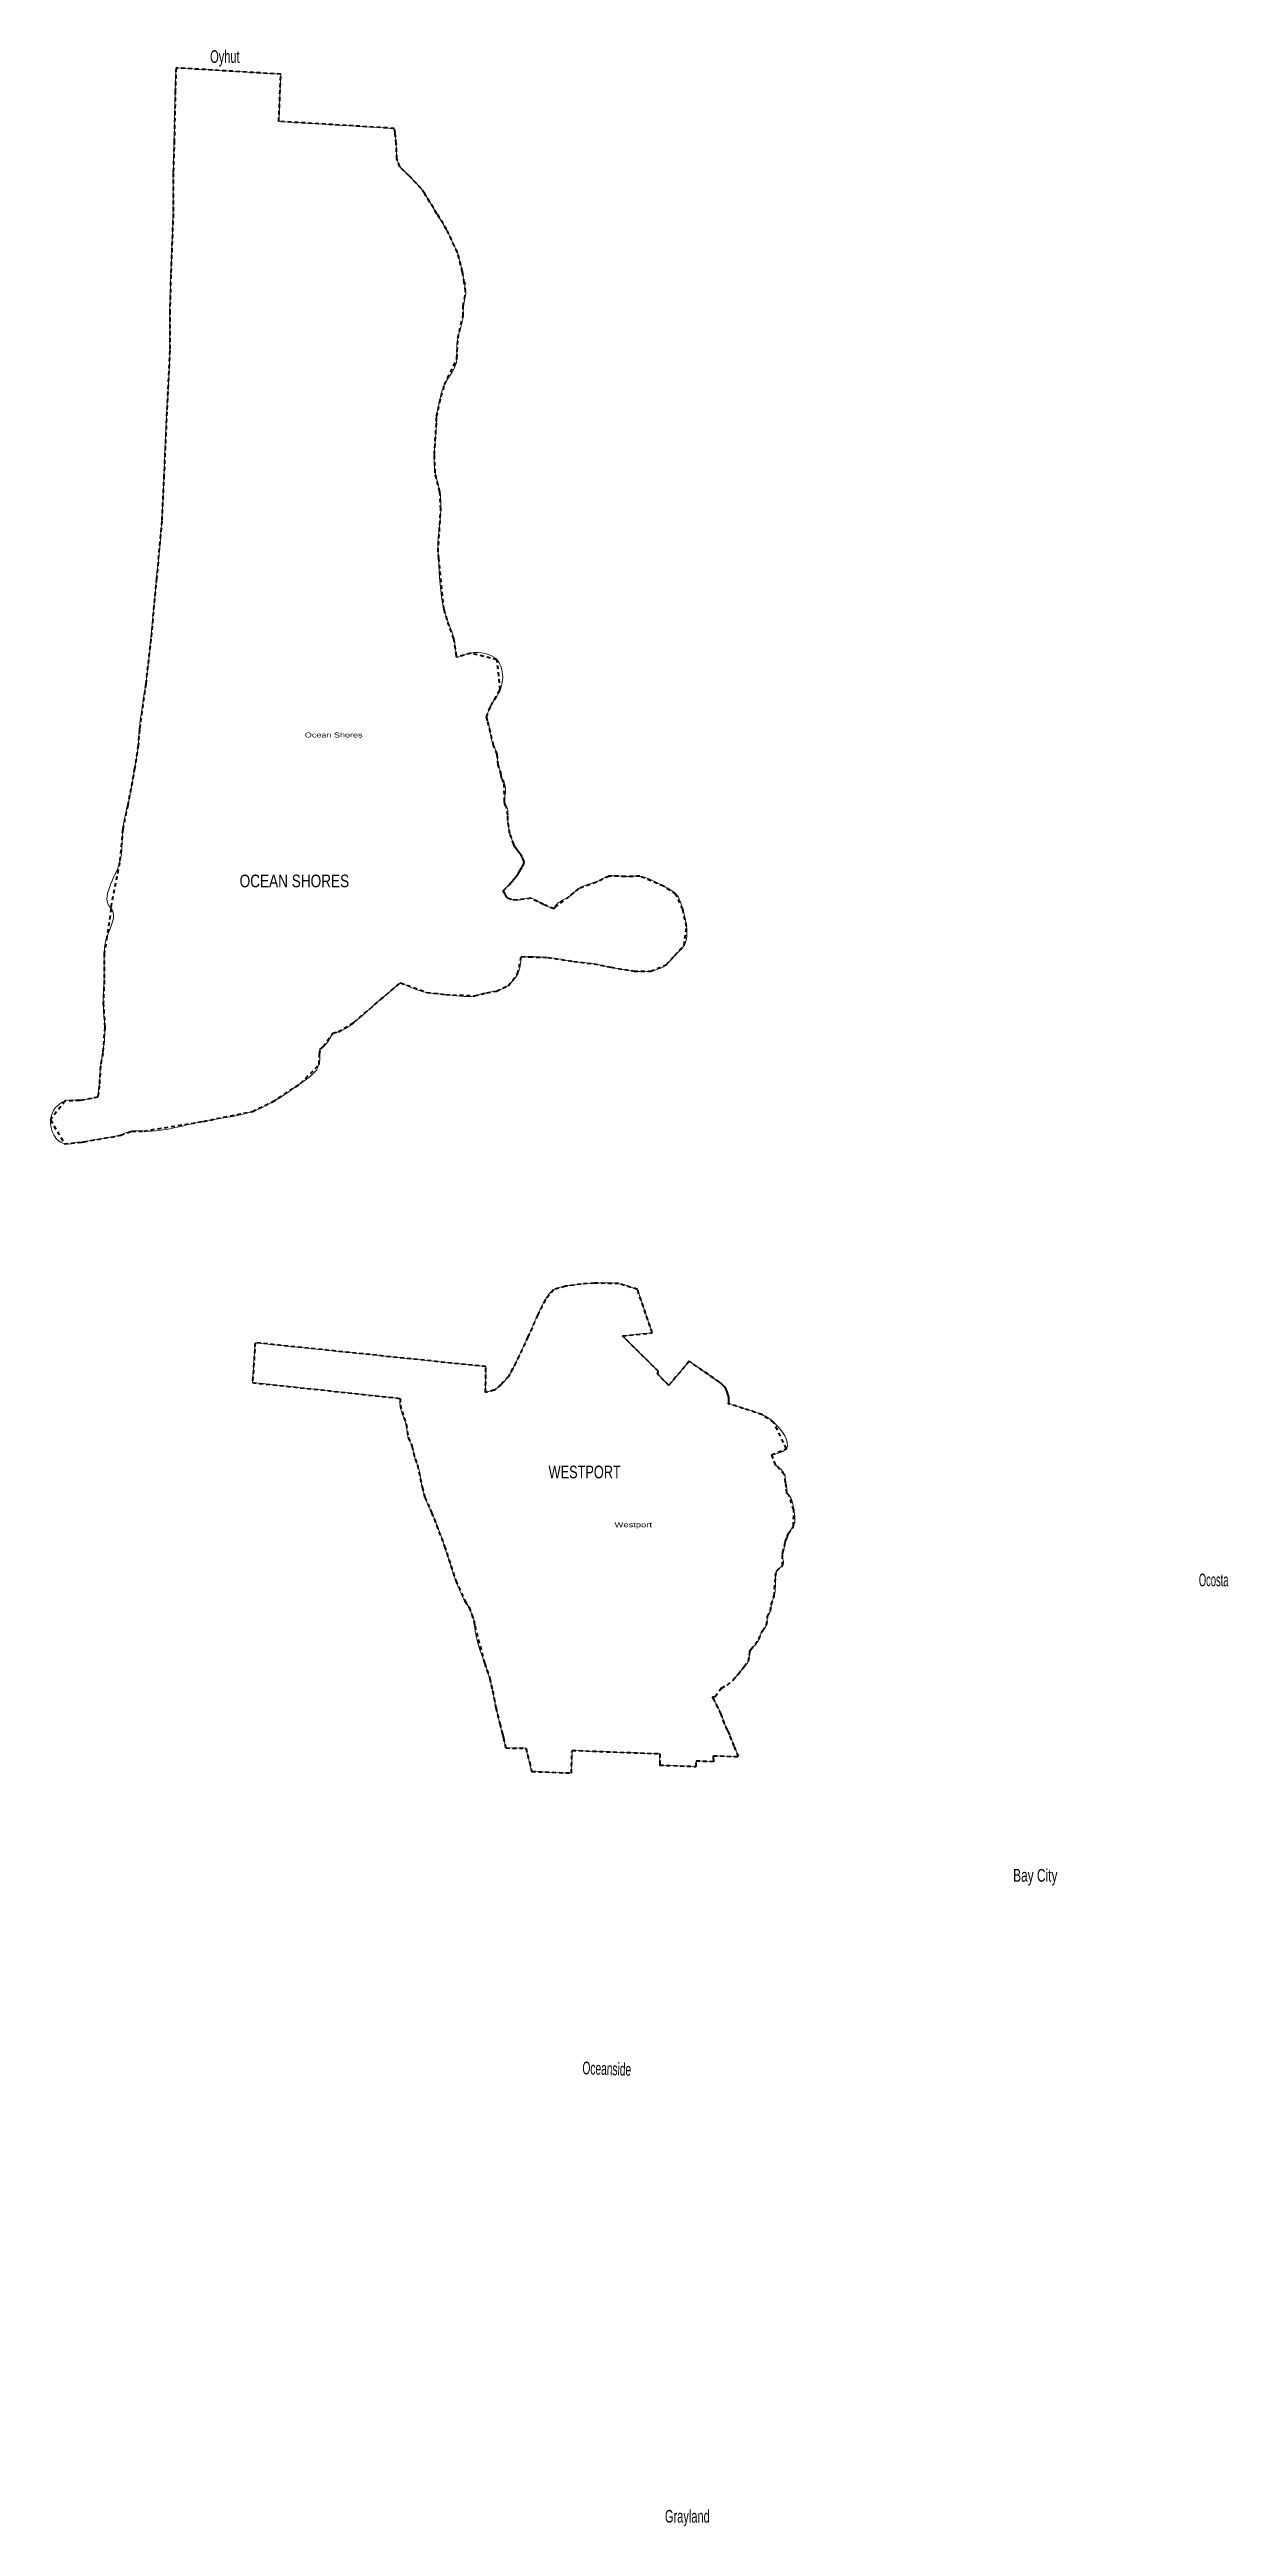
# Model space of a CAD drawing. Header units: feet. Extents: x -903180 to 1023491, y -707744 to 564635.
# Drawn here: x -798322 to -761197, y -240440 to -162452 of the extents above; entities that cross this region are included whole.
import ezdxf

# ---------------------------------------------------------------- set-up
doc = ezdxf.new("R2010")
doc.units = ezdxf.units.FT
doc.header["$LTSCALE"] = 80
doc.linetypes.add('SHORT_DASHED', pattern=[2.7, 1.5, -1.2])
doc.layers.add('13', color=7, linetype='SHORT_DASHED', lineweight=40)
doc.layers.add('58', color=7, linetype='Continuous', lineweight=13)
for name, color, linetype in [('14', 7, 'Continuous'), ('16', 7, 'Continuous'), ('36', 7, 'Continuous')]:
    doc.layers.add(name, color=color, linetype=linetype)

msp = doc.modelspace()

# ---------------------------------------------------------------- texts
at = {"layer": '14'}
for s, width, p in [('OCEAN SHORES', 0.8, (-792335.17, -188829.86)), ('WESTPORT', 0.75, (-782606.44, -207438.32))]:
    msp.add_text(s, height=400, dxfattribs=dict(at, width=width)).set_placement(p)
at = {"layer": '16'}
for s, width, p in [('Oyhut', 0.65, (-793262.99, -162872.97)), ('Ocosta', 0.55, (-762128.59, -210837.62)), ('Bay City', 0.7, (-767976.5, -220139.04)), ('Grayland', 0.65, (-778941.98, -240318.98))]:
    msp.add_text(s, height=400, dxfattribs=dict(at, width=width)).set_placement(p)
at = {"layer": '16', "width": 0.6}
msp.add_text('Oceanside', height=400, rotation=358.108, dxfattribs=at).set_placement((-781545.64, -226200.19))
at = {"layer": '36'}
for s, width, p in [('Ocean Shores', 1.35, (-790282.77, -184112.17)), ('Westport', 1.4, (-780529.21, -208978.36))]:
    msp.add_text(s, height=157.5, dxfattribs=dict(at, width=width)).set_placement(p)

# ---------------------------------------------------------------- linework, layer by layer
at = {"layer": '13'}
for p, q in [((-785059.09, -181454.51), (-785497.12, -181593.79)), ((-786735.97, -207017.84), (-786587.62, -207713.85))]:
    msp.add_line(p, q, dxfattribs=at)
for points in [[(-785497.12, -181593.79), (-785507.71, -181544.02), (-785588.23, -181001.88), (-785801.02, -180407.77), (-785899.74, -180080.03), (-786065.51, -178482.65), (-786087.37, -178271.95), (-785998.79, -176929.46), (-786033.16, -176376.81), (-786177.71, -175776.96), (-786202.81, -175202.65), (-786133.74, -174159.07), (-786131.08, -174004.83), (-786044.28, -173580.22), (-785883.92, -172999.82), (-785494.65, -172200.51), (-785493.35, -172173.2), (-785463.04, -171536.67), (-785301.41, -170842.37), (-785291.33, -170519.79), (-785218.86, -170074.51), (-785242.1, -169842.06), (-785261.54, -169795.25), (-785314.22, -169448.93), (-785471.96, -168837.47), (-785817.02, -168117.53), (-786122.65, -167624.42), (-786507.15, -166993.24), (-786615.6, -166825.58), (-787000.09, -166431.09), (-787295.86, -166145.09), (-787384.59, -165888.67), (-787404.31, -165415.28), (-787433.89, -165070.1), (-787468.41, -164932.88), (-791103.68, -164714.3), (-791036.47, -163228.98), (-794338.11, -163029.06), (-794360.85, -163745.67), (-794394.51, -165317.21), (-794428.18, -166338.71), (-794428.18, -167629.62), (-794502.71, -169549.55), (-794531.97, -170673.77), (-794533.62, -171932.55), (-794628.67, -173865.81), (-794717.93, -175854.73), (-794788.57, -177301.55), (-794950.21, -179098.7), (-795132.88, -181018.48), (-795293.85, -182432.37), (-795491.62, -183862.31), (-795530.46, -184363.3), (-795642.6, -185091.11), (-795860.72, -186246.42), (-796018.63, -187004.67), (-796117.04, -188061.13), (-796396.37, -189491.17), (-796382.17, -189506.5), (-796519.38, -190401.27), (-796600.48, -190913.01), (-796599.03, -191760.22), (-796629.74, -192463.22), (-796581.91, -193240.63), (-796647.85, -194051.31), (-796714.06, -194464.33), (-796757.81, -195078.97), (-796801.13, -195440.9), (-797352.36, -195544.93), (-797371.44, -195542.84), (-797833.99, -195557.54), (-798290.83, -196149.47), (-797855.29, -196905.87), (-797394.23, -196859.63), (-797303.1, -196849.79), (-797239.32, -196842.11), (-796128.1, -196646.44), (-796079.35, -196629.2)], [(-796079.35, -196629.2), (-795726.08, -196502.78), (-795344, -196503.39), (-793476.54, -196200.6), (-791932.95, -195883.63), (-791298.08, -195585.98), (-790406.88, -195000.83), (-789833.65, -194405.97), (-789815.68, -194087.18), (-789801.07, -193935.54), (-789796.56, -193928.55), (-789701.59, -193844.15), (-789398.68, -193418.97), (-789223.24, -193382.5), (-788735.24, -193085.59), (-787897.41, -192360.38), (-787265.39, -191833.81), (-786440.09, -192141.66), (-785839.56, -192205.1), (-784934.32, -192246.66), (-784558.76, -192148.12), (-784246.37, -192096.95), (-783883.54, -191928.58), (-783580.54, -191555.08), (-783464.83, -191013.34), (-783211.58, -191019.63), (-782632.4, -191038.79), (-781816.01, -191165.02), (-781183.89, -191240.89), (-780643.82, -191347.62), (-779912.28, -191469.42), (-779391.04, -191469.71), (-778902.63, -191265.56), (-778626.82, -190972.87), (-778339.29, -190658.56), (-778262.45, -190065.07), (-778381.13, -189519.09), (-778594.55, -189042.16), (-778979.65, -188796.86), (-779730.27, -188483), (-780192.53, -188485.64), (-780703.01, -188479.7), (-781097.05, -188667.6), (-781652.51, -188867.73), (-781971.25, -189124.74), (-782422.85, -189468.05), (-782437.34, -189507.75), (-782768.8, -189373.32), (-783161.46, -189174.79), (-783606.58, -189231.67), (-783788.65, -189212.54), (-783838.79, -189197.63), (-783881.66, -189182.5), (-783927.05, -189127), (-783982.52, -189023.58), (-784038, -188937.81), (-783833.74, -188738.53), (-783831.22, -188736.01), (-783790.87, -188693.12), (-783753.05, -188645.19), (-783707.66, -188582.13), (-783705.14, -188577.09), (-783629.48, -188488.8), (-783563.92, -188403.03), (-783508.44, -188312.22), (-783437.83, -188183.57), (-783389.92, -188092.76), (-783377.31, -188029.69), (-783392.44, -187976.72), (-783420.18, -187923.75), (-783447.92, -187860.68), (-783470.62, -187810.23), (-783510.96, -187767.35), (-783561.4, -187706.81), (-783611.83, -187633.65), (-783664.79, -187557.98), (-783697.18, -187478.72), (-783824.68, -187136.02), (-783892.95, -186710.94), (-783893.04, -186562.65), (-783926.97, -186304.04), (-783982.2, -186212.8), (-783991.99, -186123.81), (-784009.38, -185539.94), (-784084.3, -185390.31), (-784098.67, -185275.91), (-784195.6, -184977.99), (-784223.96, -184641.11), (-784339.02, -184363.78), (-784525.7, -183580.54), (-784566, -183463.37), (-784419.03, -183103.63), (-784128.91, -182606.83), (-784230.79, -181668.42), (-785059.09, -181454.51)], [(-776763.49, -215870.11), (-776903.95, -215510.61), (-776972.16, -215363.5), (-777065.25, -215156.22), (-777173.18, -214863.45), (-777396.9, -214413.49), (-777446.43, -214320.17), (-777357.04, -214310.35), (-777163.24, -214038.13), (-777163.24, -214040.43), (-776977.82, -213949.01), (-776806.04, -213794.59), (-776639.72, -213606.71), (-776443.68, -213364.47), (-776309.92, -213186.83), (-776284.55, -213009.18), (-776270.71, -212898.45), (-776240.25, -212829.15), (-775984.32, -212508.54), (-775875.08, -212237.73), (-775738.98, -212054.27), (-775710.37, -211792.18), (-775621.2, -211618.21), (-775592.16, -211422.76), (-775503.17, -211138.46), (-775456.58, -210516.4), (-775431.21, -210373.55), (-775421.44, -210349.29), (-775236.43, -210189.45), (-775238.08, -209820.98), (-775230.41, -209776.21), (-775177.88, -209575.84), (-775152.88, -209433.76), (-775096.39, -209299.28), (-775057.55, -209184.86), (-774892.12, -208941.35), (-774884.5, -208425.26), (-775033.29, -207976.58), (-775104.44, -207902.47), (-775111.74, -207730.21), (-775140.89, -207575.4), (-775176.35, -207320.15), (-775437.13, -207031.7), (-775460.08, -207011.47), (-775579.97, -206702.9), (-775587.02, -206700.42), (-775119.54, -206504.96), (-775509.68, -205676.28), (-775886.02, -205433.56), (-776478.53, -205236.52), (-776939.29, -205088.18), (-776933, -205037.67), (-776930.45, -204965.05), (-776935.51, -204892.56), (-776948.12, -204820.99), (-776968.15, -204751.13), (-776995.36, -204683.75), (-777029.47, -204619.59), (-777070.1, -204559.34), (-777116.8, -204503.67), (-777169.07, -204453.18), (-777226.33, -204408.43), (-778176.95, -203753.53), (-778822.96, -204511.53), (-779190.2, -204138.1), (-779142.84, -204076.02), (-780281.68, -202953.13), (-780276.44, -202950.16), (-779341.52, -202857.06), (-779808.07, -201491.6), (-780401.98, -201306.67), (-781170.88, -201293.47), (-781587.82, -201320.14), (-782077.1, -201392.36), (-782449.56, -201502.29), (-782708.28, -201812.25), (-782951.61, -202301.61), (-783257.5, -202986.46), (-783634.53, -203794.59), (-783868.96, -204227.97), (-784100.69, -204485.42), (-784322.08, -204659.45), (-784563.66, -204726.09), (-784591.23, -204731.04), (-784580.93, -203922.48), (-791844.33, -203167.43), (-791930.24, -204424.94), (-787278.02, -204922.05), (-787284.31, -205132.29), (-787167.3, -205519.8), (-787092.36, -205734.97), (-787027.02, -206157.72), (-786909.27, -206420.24), (-786811.89, -206824.95), (-786735.97, -207017.84)], [(-786587.62, -207713.85), (-786499.28, -208039.39), (-786290.98, -208513.46), (-785880.98, -209582.73), (-785529.92, -210656.82), (-785242.54, -211294.14), (-785111.28, -211505.58), (-785025.88, -211722.51), (-784947.46, -211951.88), (-784933.59, -212095.24), (-784616.64, -213265.94), (-784461.03, -213742.56), (-784367.73, -214130.7), (-784263.2, -214668.49), (-784137.84, -215167.91), (-784054.03, -215498.44), (-784026.87, -215611.4), (-783956.84, -215928.5), (-783321.21, -215938.66), (-783205.69, -216372.04), (-783141.58, -216666.51), (-781889.66, -216717.08), (-781867.37, -216003.77), (-779100.13, -216108.97), (-779108.49, -216468.9), (-777964.18, -216511.43), (-777959.99, -216331.46), (-777395.97, -216352.42), (-777403.27, -216325.06), (-777406.49, -216309.88), (-777412.13, -216272.39), (-777416.36, -216209.4), (-777415.67, -216171.56), (-776626.66, -216200.88), (-776763.49, -215870.11)]]:
    msp.add_lwpolyline(points, dxfattribs=at)
at = {"layer": '58'}
for p, q in [((-791036.47, -163228.98), (-794338.11, -163029.06)), ((-796801.13, -195440.9), (-797352.36, -195544.93)), ((-779341.52, -202857.06), (-779808.07, -201491.6)), ((-784322.08, -204659.45), (-784590.82, -204730.23))]:
    msp.add_line(p, q, dxfattribs=at)
for points in [[(-794338.11, -163029.06), (-794360.85, -163745.67), (-794394.51, -165317.21), (-794428.18, -166338.71), (-794428.18, -167629.62), (-794502.71, -169549.55)], [(-785261.54, -169795.25), (-785314.22, -169448.93), (-785471.96, -168837.47), (-785817.02, -168117.53), (-786122.65, -167624.42), (-786507.15, -166993.24), (-786615.6, -166825.58), (-787000.09, -166431.09), (-787295.86, -166145.09), (-787384.59, -165888.67), (-787404.31, -165415.28), (-787433.89, -165070.1), (-787468.41, -164932.88), (-791103.68, -164714.3), (-791036.47, -163228.98)], [(-783776.87, -189217.37), (-783788.35, -189212.77), (-783838.79, -189197.63), (-783881.66, -189182.5), (-783927.05, -189127), (-783982.52, -189023.58), (-784038, -188937.81), (-783833.74, -188738.53), (-783831.22, -188736.01), (-783790.87, -188693.12), (-783753.05, -188645.19), (-783707.66, -188582.13), (-783705.14, -188577.09), (-783629.48, -188488.8), (-783563.92, -188403.03), (-783508.44, -188312.22), (-783437.83, -188183.57), (-783389.92, -188092.76), (-783377.31, -188029.69), (-783392.44, -187976.72), (-783420.18, -187923.75), (-783447.92, -187860.68), (-783470.62, -187810.23), (-783510.96, -187767.35), (-783561.4, -187706.81), (-783611.83, -187633.65), (-783664.79, -187557.98), (-783697.7, -187477.31)], [(-797239.32, -196842.11), (-796128.1, -196646.44), (-796079.35, -196629.2)], [(-784590.82, -204730.23), (-784580.93, -203922.48), (-791844.33, -203167.43), (-791930.24, -204424.94), (-787279.5, -204922.79)], [(-778822.96, -204511.53), (-779190.2, -204138.1), (-779142.84, -204076.02), (-780281.68, -202953.13)], [(-777230.14, -204405.79), (-778176.95, -203753.53), (-778822.96, -204511.53)], [(-784026.87, -215611.4), (-783956.84, -215928.5), (-783321.21, -215938.66), (-783205.69, -216372.04), (-783141.58, -216666.51), (-781889.66, -216717.08), (-781867.37, -216003.77), (-779100.13, -216108.97), (-779108.49, -216468.9), (-777964.18, -216511.43), (-777959.99, -216331.46), (-777395.97, -216352.42), (-777403.27, -216325.06), (-777406.49, -216309.88), (-777412.13, -216272.39), (-777416.36, -216209.4), (-777415.67, -216171.56), (-776626.66, -216200.88), (-776763.49, -215870.11)]]:
    msp.add_lwpolyline(points, dxfattribs=at)
for points in [[(-794500.22, -169454.04), (-794531.97, -170673.77), (-794533.62, -171932.55), (-794628.67, -173865.81), (-794717.93, -175854.73), (-794788.57, -177301.55), (-794950.21, -179098.7), (-795132.88, -181018.48), (-795293.85, -182432.37), (-795491.62, -183862.31), (-795530.46, -184363.3), (-795642.6, -185091.11), (-795860.72, -186246.42), (-796018.63, -187004.67), (-796117.04, -188061.13), (-796396.37, -189491.17), (-796382.17, -189506.5), (-796519.38, -190401.27), (-796600.48, -190913.01), (-796599.03, -191760.22), (-796629.74, -192463.22), (-796581.91, -193240.63), (-796647.85, -194051.31), (-796714.06, -194464.33), (-796757.81, -195078.97), (-796801.41, -195443.05)], [(-785493.35, -172173.2), (-785463.04, -171536.67), (-785301.41, -170842.37), (-785291.33, -170519.79), (-785218.86, -170074.51), (-785242.1, -169842.06), (-785219.09, -169774.16)], [(-786044.28, -173580.22), (-785883.92, -172999.82), (-785494.65, -172200.51), (-785493.35, -172173.2)], [(-786065.51, -178482.65), (-786087.37, -178271.95), (-785998.79, -176929.46), (-786033.16, -176376.81), (-786177.71, -175776.96), (-786202.81, -175202.65), (-786133.74, -174159.07), (-786131.08, -174004.83), (-786044.05, -173579.17)], [(-785498.49, -181588.58), (-785507.71, -181544.02), (-785588.23, -181001.88), (-785801.02, -180407.77), (-785899.74, -180080.03), (-786065.51, -178482.65)], [(-784566.45, -183464.79), (-784419.03, -183103.63), (-784128.91, -182606.83), (-784230.79, -181668.42), (-785059.09, -181454.51), (-785497.12, -181593.79)], [(-783697.18, -187478.72), (-783824.68, -187136.02), (-783892.95, -186710.94), (-783893.04, -186562.65), (-783926.97, -186304.04), (-783982.2, -186212.8), (-783991.99, -186123.81), (-784009.38, -185539.94), (-784084.3, -185390.31), (-784098.67, -185275.91), (-784195.6, -184977.99), (-784223.96, -184641.11), (-784339.02, -184363.78), (-784525.7, -183580.54), (-784566, -183463.37)], [(-783464.83, -191013.34), (-783211.58, -191019.63), (-782632.4, -191038.79), (-781816.01, -191165.02), (-781183.89, -191240.89), (-780643.82, -191347.62), (-779912.28, -191469.42), (-779391.04, -191469.71), (-778902.63, -191265.56), (-778626.82, -190972.87), (-778339.29, -190658.56), (-778262.45, -190065.07), (-778381.13, -189519.09), (-778594.55, -189042.16), (-778979.65, -188796.86), (-779730.27, -188483), (-780192.53, -188485.64), (-780703.01, -188479.7), (-781100.12, -188670.32)], [(-781097.05, -188667.6), (-781652.51, -188867.73), (-781971.25, -189124.74), (-782422.85, -189468.05), (-782437.34, -189507.75)], [(-782437.2, -189505.83), (-782768.8, -189373.32), (-783161.46, -189174.79), (-783606.58, -189231.67), (-783788.65, -189212.54)], [(-783883.54, -191928.58), (-783580.54, -191555.08), (-783462.39, -191013.26)], [(-789398.68, -193418.97), (-789223.24, -193382.5), (-788735.24, -193085.59), (-787897.41, -192360.38), (-787265.39, -191833.81)], [(-787268.12, -191836.14), (-786440.09, -192141.66), (-785839.56, -192205.1), (-784934.32, -192246.66), (-784558.76, -192148.12), (-784246.37, -192096.95), (-783883.54, -191928.58)], [(-796079.66, -196629.31), (-795726.08, -196502.78), (-795344, -196503.39), (-793476.54, -196200.6), (-791932.95, -195883.63), (-791298.08, -195585.98), (-790406.88, -195000.83), (-789833.65, -194405.97), (-789815.68, -194087.18), (-789801.07, -193935.54), (-789796.56, -193928.55), (-789701.59, -193844.15), (-789398.68, -193418.97)], [(-797352.36, -195544.93), (-797371.44, -195542.84), (-797833.99, -195557.54), (-798290.83, -196149.47), (-797855.29, -196905.87), (-797394.23, -196859.63), (-797303.1, -196849.79), (-797239.32, -196842.11)], [(-779808.07, -201491.6), (-780401.98, -201306.67), (-781170.88, -201293.47), (-781587.82, -201320.14), (-782077.1, -201392.36), (-782449.56, -201502.29), (-782708.28, -201812.25), (-782951.61, -202301.61), (-783257.5, -202986.46), (-783634.53, -203794.59), (-783868.96, -204227.97), (-784100.69, -204485.42), (-784322.08, -204659.45)], [(-780282.39, -202950.75), (-780276.44, -202950.16), (-779341.52, -202857.06)], [(-787278.02, -204922.05), (-787284.31, -205132.29), (-787167.3, -205519.8), (-787092.36, -205734.97), (-787027.02, -206157.72), (-786909.27, -206420.24), (-786811.89, -206824.95), (-786735.97, -207017.84), (-786587.62, -207713.85), (-786499.28, -208039.39), (-786290.98, -208513.46), (-785880.98, -209582.73), (-785529.92, -210656.82), (-785242.54, -211294.14), (-785109.15, -211509.01)], [(-775587.02, -206700.42), (-775119.54, -206504.96), (-775509.68, -205676.28), (-775886.02, -205433.56), (-776478.53, -205236.52), (-776935.35, -205085.8)], [(-775104.44, -207902.47), (-775111.74, -207730.21), (-775140.89, -207575.4), (-775176.35, -207320.15), (-775437.13, -207031.7), (-775460.08, -207011.47)], [(-776240.25, -212829.15), (-775984.32, -212508.54), (-775875.08, -212237.73), (-775738.98, -212054.27), (-775710.37, -211792.18), (-775621.2, -211618.21), (-775592.16, -211422.76), (-775503.17, -211138.46), (-775456.58, -210516.4), (-775431.21, -210373.55), (-775421.44, -210349.29), (-775236.43, -210189.45), (-775238.08, -209820.98), (-775230.41, -209776.21), (-775177.88, -209575.84), (-775152.88, -209433.76), (-775096.39, -209299.28), (-775057.55, -209184.86), (-774892.12, -208941.35), (-774884.5, -208425.26), (-775033.29, -207976.58), (-775109.39, -207898.31)], [(-785111.28, -211505.58), (-785025.88, -211722.51), (-784947.46, -211951.88), (-784933.59, -212095.24), (-784616.64, -213265.94)], [(-776806.04, -213794.59), (-776639.72, -213606.71), (-776443.68, -213364.47), (-776309.92, -213186.83), (-776284.55, -213009.18), (-776270.71, -212898.45), (-776240.25, -212829.15)], [(-784616.64, -213265.94), (-784461.03, -213742.56), (-784367.73, -214130.7), (-784263.2, -214668.49), (-784137.84, -215167.91), (-784054.03, -215498.44), (-784022.13, -215631.14)], [(-776763.11, -215871.07), (-776903.95, -215510.61), (-776972.16, -215363.5), (-777065.25, -215156.22), (-777173.18, -214863.45), (-777396.9, -214413.49), (-777446.43, -214320.17)]]:
    msp.add_spline(points, degree=3, dxfattribs=at)

msp.set_redraw_order([(e.dxf.handle, doc.entitydb.next_handle()) for e in msp.query("TEXT MTEXT ATTDEF DIMENSION ARC_DIMENSION")])  # texts and dimensions are drawn at this point

doc.saveas('drawing.dxf')
